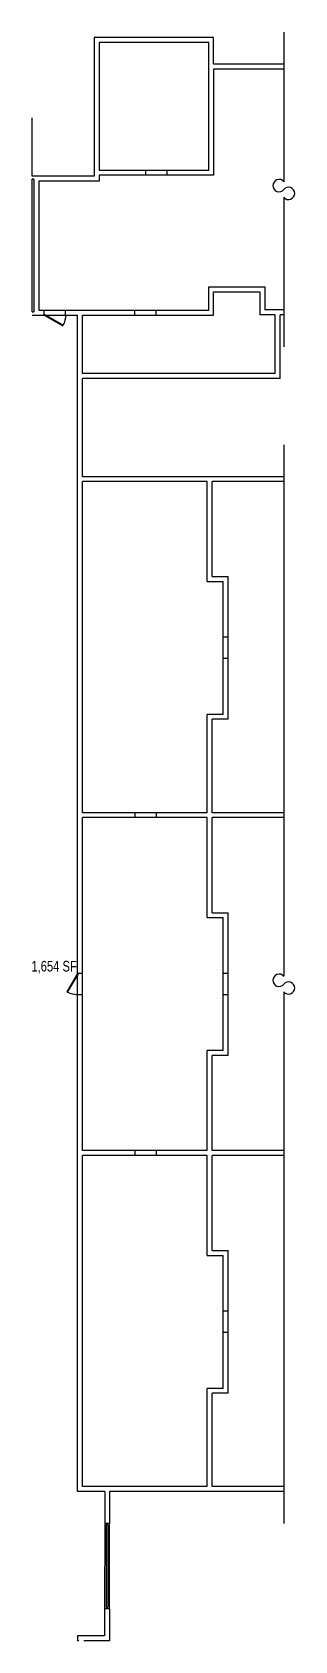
# Model space of a CAD drawing. Header units: inches. Extents: x -54 to 1674, y -51 to 2064.
# Drawn here: x 1379 to 1674, y 255 to 2064 of the extents above; entities that cross this region are included whole.
import ezdxf
from ezdxf.enums import TextEntityAlignment as Align

# ---------------------------------------------------------------- set-up
doc = ezdxf.new("R2010")
doc.units = ezdxf.units.IN
doc.header["$LTSCALE"] = 10
doc.header["$MEASUREMENT"] = 0
for name, color, linetype in [('A-DOOR', 2, 'CONTINUOUS'), ('A-FLOR', 3, 'CONTINUOUS'), ('A-WALL', 5, 'CONTINUOUS'), ('AREA-TEXT', 3, 'CONTINUOUS')]:
    doc.layers.add(name, color=color, linetype=linetype)
doc.styles.add('CP_AREA', font='arial.ttf', dxfattribs={"height": 15})

msp = doc.modelspace()

# ---------------------------------------------------------------- texts
at = {"layer": 'AREA-TEXT', "style": 'CP_AREA', "width": 0.75}
msp.add_text('1,654 SF', height=12, dxfattribs=at).set_placement((1403.4, 1013.7), align=Align.MIDDLE_CENTER)

# ---------------------------------------------------------------- linework, layer by layer
at = {"layer": 'A-DOOR', "extrusion": (-0.000261203, -4.72257e-09, -1)}
for p, q in [((1392.8, 1746.9), (1392.3, 1746.1)), ((1392.3, 1746.1), (1413.1, 1734.1)), ((1413.6, 1734.9), (1392.8, 1746.9)), ((1413.1, 1734.1), (1413.6, 1734.9))]:
    msp.add_line(p, q, dxfattribs=at)
at = {"layer": 'A-DOOR', "extrusion": (2.82534e-08, 0.000261203, -1)}
for p, q in [((1429.8, 1005.6), (1417.8, 984.8)), ((1418.6, 984.3), (1430.7, 1005.1)), ((1430.7, 1005.1), (1429.8, 1005.6)), ((1417.8, 984.8), (1418.6, 984.3))]:
    msp.add_line(p, q, dxfattribs=at)
at = {"layer": 'A-DOOR', "extrusion": (-0.000261203, -4.72257e-09, -1)}
msp.add_arc((-1391.9, 1746.1, -0.4), 24.4, 180.1226, 207.2871, dxfattribs=at)
at = {"layer": 'A-DOOR', "extrusion": (2.82534e-08, 0.000261203, -1)}
msp.add_arc((-1429.8, 1006, 0.3), 24.4, 270.1299, 297.2944, dxfattribs=at)
at = {"layer": 'A-FLOR'}
for p, q in [((1461.9, 385), (1461.9, 293)), ((1463.9, 385), (1463.9, 293))]:
    msp.add_line(p, q, dxfattribs=at)
for centre, start, end in [((1462.9, 385), 0.001, 180.001), ((1462.9, 293), 180.001, 0.001)]:
    msp.add_arc(centre, 1, start, end, dxfattribs=at)
at = {"layer": 'A-WALL'}
for p, q in [((1661.4, 2064.4), (1661.4, 1896.1)), ((1448.5, 2058.4), (1448.5, 1902.4)), ((1582.5, 2058.4), (1448.5, 2058.4)), ((1454, 2052.9), (1454, 1908.9)), ((1577, 2052.9), (1454, 2052.9)), ((1577, 1908.9), (1577, 2052.9)), ((1582.5, 2028.4), (1582.5, 2058.4)), ((1661.4, 2028.4), (1582.5, 2028.4)), ((1661.4, 2022.9), (1582.5, 2022.9)), ((1582.5, 2022.9), (1582.5, 1903.4)), ((1378.8, 1902.4), (1378.8, 1968.1)), ((1380.8, 1902.4), (1378.8, 1902.4)), ((1448.5, 1902.4), (1380.8, 1902.4)), ((1577, 1908.9), (1454, 1908.9)), ((1454, 1903.4), (1454, 1896.9)), ((1582.5, 1903.4), (1454, 1903.4)), ((1506.3, 1903.4), (1506.3, 1908.9)), ((1530.3, 1903.4), (1530.3, 1908.9)), ((1378.8, 1749.6), (1378.8, 1898.9)), ((1380.8, 1898.9), (1378.8, 1898.9)), ((1380.8, 1898.9), (1380.8, 1749.6)), ((1386.3, 1896.9), (1386.3, 1751.6)), ((1454, 1896.9), (1386.3, 1896.9)), ((1661.4, 1878.6), (1661.4, 1710.4)), ((1577, 1777.9), (1640, 1777.9)), ((1577, 1751.6), (1577, 1777.9)), ((1640, 1777.9), (1640, 1751.9)), ((1582.5, 1772.4), (1634.5, 1772.4)), ((1582.5, 1746.1), (1582.5, 1772.4)), ((1634.5, 1772.4), (1634.5, 1746.4)), ((1378.8, 1749.6), (1380.8, 1749.6)), ((1378.8, 1746.1), (1429.8, 1746.1)), ((1386.3, 1751.6), (1577, 1751.6)), ((1392.3, 1746.1), (1392.3, 1751.6)), ((1416.3, 1746.1), (1416.3, 1751.6)), ((1429.8, 422.8), (1429.8, 1746.1)), ((1435.3, 1680.3), (1435.3, 1746.1)), ((1435.3, 1746.1), (1582.5, 1746.1)), ((1494.1, 1746.1), (1494.1, 1751.6)), ((1518.1, 1746.1), (1518.1, 1751.6)), ((1651.8, 1746.4), (1634.5, 1746.4)), ((1661.4, 1751.9), (1640, 1751.9)), ((1651.8, 1680.3), (1651.8, 1746.4)), ((1657.3, 1674.8), (1657.3, 1746.4)), ((1661.4, 1746.4), (1657.3, 1746.4)), ((1651.8, 1680.3), (1435.3, 1680.3)), ((1435.3, 1564.3), (1435.3, 1674.8)), ((1657.3, 1674.8), (1435.3, 1674.8)), ((1661.4, 1600.3), (1661.4, 1002.3)), ((1661.4, 1564.3), (1435.3, 1564.3)), ((1435.3, 1186.3), (1435.3, 1558.8)), ((1575.3, 1558.8), (1435.3, 1558.8)), ((1575.3, 1446.5), (1575.3, 1558.8)), ((1580.8, 1452), (1580.8, 1558.8)), ((1661.4, 1558.8), (1580.8, 1558.8)), ((1580.8, 1452), (1598.8, 1452)), ((1598.8, 1291.5), (1598.8, 1452)), ((1575.3, 1446.5), (1593.3, 1446.5)), ((1593.3, 1297), (1593.3, 1446.5)), ((1598.8, 1383.7), (1593.3, 1383.7)), ((1598.8, 1359.7), (1593.3, 1359.7)), ((1575.3, 1186.3), (1575.3, 1297)), ((1593.3, 1297), (1575.3, 1297)), ((1580.8, 1186.3), (1580.8, 1291.5)), ((1598.8, 1291.5), (1580.8, 1291.5)), ((1575.3, 1186.3), (1435.3, 1186.3)), ((1435.3, 806.3), (1435.3, 1180.8)), ((1575.3, 1180.8), (1435.3, 1180.8)), ((1494.2, 1186.3), (1494.2, 1180.8)), ((1518.2, 1186.3), (1518.2, 1180.8)), ((1575.3, 1068.3), (1575.3, 1180.8)), ((1661.4, 1186.3), (1580.8, 1186.3)), ((1580.8, 1073.8), (1580.8, 1180.8)), ((1661.4, 1180.8), (1580.8, 1180.8)), ((1575.3, 1068.3), (1593.3, 1068.3)), ((1580.8, 1073.8), (1598.8, 1073.8)), ((1593.3, 918.8), (1593.3, 1068.3)), ((1598.8, 913.3), (1598.8, 1073.8)), ((1435.3, 1005.6), (1429.8, 1005.6)), ((1598.8, 1005.6), (1593.3, 1005.6)), ((1435.3, 981.6), (1429.8, 981.6)), ((1598.8, 981.6), (1593.3, 981.6)), ((1661.4, 984.8), (1661.4, 386.8)), ((1575.3, 806.3), (1575.3, 918.8)), ((1593.3, 918.8), (1575.3, 918.8)), ((1580.8, 806.3), (1580.8, 913.3)), ((1598.8, 913.3), (1580.8, 913.3)), ((1575.3, 806.3), (1435.3, 806.3)), ((1575.3, 800.8), (1435.3, 800.8)), ((1435.3, 428.3), (1435.3, 800.8)), ((1494.2, 806.3), (1494.2, 800.8)), ((1518.2, 806.3), (1518.2, 800.8)), ((1575.3, 688.3), (1575.3, 800.8)), ((1661.4, 806.3), (1580.8, 806.3)), ((1661.4, 800.8), (1580.8, 800.8)), ((1580.8, 693.8), (1580.8, 800.8)), ((1575.3, 688.3), (1593.3, 688.3)), ((1580.8, 693.8), (1598.8, 693.8)), ((1593.3, 538.8), (1593.3, 688.3)), ((1598.8, 533.3), (1598.8, 693.8)), ((1598.8, 625.6), (1593.3, 625.6)), ((1598.8, 601.6), (1593.3, 601.6)), ((1575.3, 428.3), (1575.3, 538.8)), ((1593.3, 538.8), (1575.3, 538.8)), ((1580.8, 428.3), (1580.8, 533.3)), ((1598.8, 533.3), (1580.8, 533.3)), ((1460.2, 422.8), (1429.8, 422.8)), ((1575.3, 428.3), (1435.3, 428.3)), ((1460.2, 422.8), (1460.2, 386.8)), ((1661.4, 422.8), (1465.7, 422.8)), ((1465.7, 422.8), (1465.7, 386.8)), ((1661.4, 428.3), (1580.8, 428.3)), ((1460.2, 386.8), (1460, 290.8)), ((1465.7, 386.8), (1460.2, 386.8)), ((1465.5, 290.8), (1465.7, 386.8)), ((1465.5, 290.8), (1460, 290.8)), ((1460, 290.8), (1460, 260.3)), ((1465.5, 290.8), (1465.5, 254.8)), ((1460, 260.3), (1429.8, 260.3)), ((1429.8, 260.3), (1429.8, 254.8)), ((1431.2, 254.8), (1429.8, 254.8)), ((1465.5, 254.8), (1436.8, 254.8))]:
    msp.add_line(p, q, dxfattribs=at)
for centre, start, end in [((1656, 1891.8), 39.2747, 320.7273), ((1666.7, 1883), 219.2747, 140.7273), ((1656, 997.9), 39.2747, 320.7273), ((1666.7, 989.2), 219.2747, 140.7273)]:
    msp.add_arc(centre, 6.92, start, end, dxfattribs=at)

msp.set_redraw_order([(e.dxf.handle, doc.entitydb.next_handle()) for e in msp.query("TEXT MTEXT ATTDEF DIMENSION ARC_DIMENSION")])  # texts and dimensions are drawn at this point

doc.saveas('drawing.dxf')
